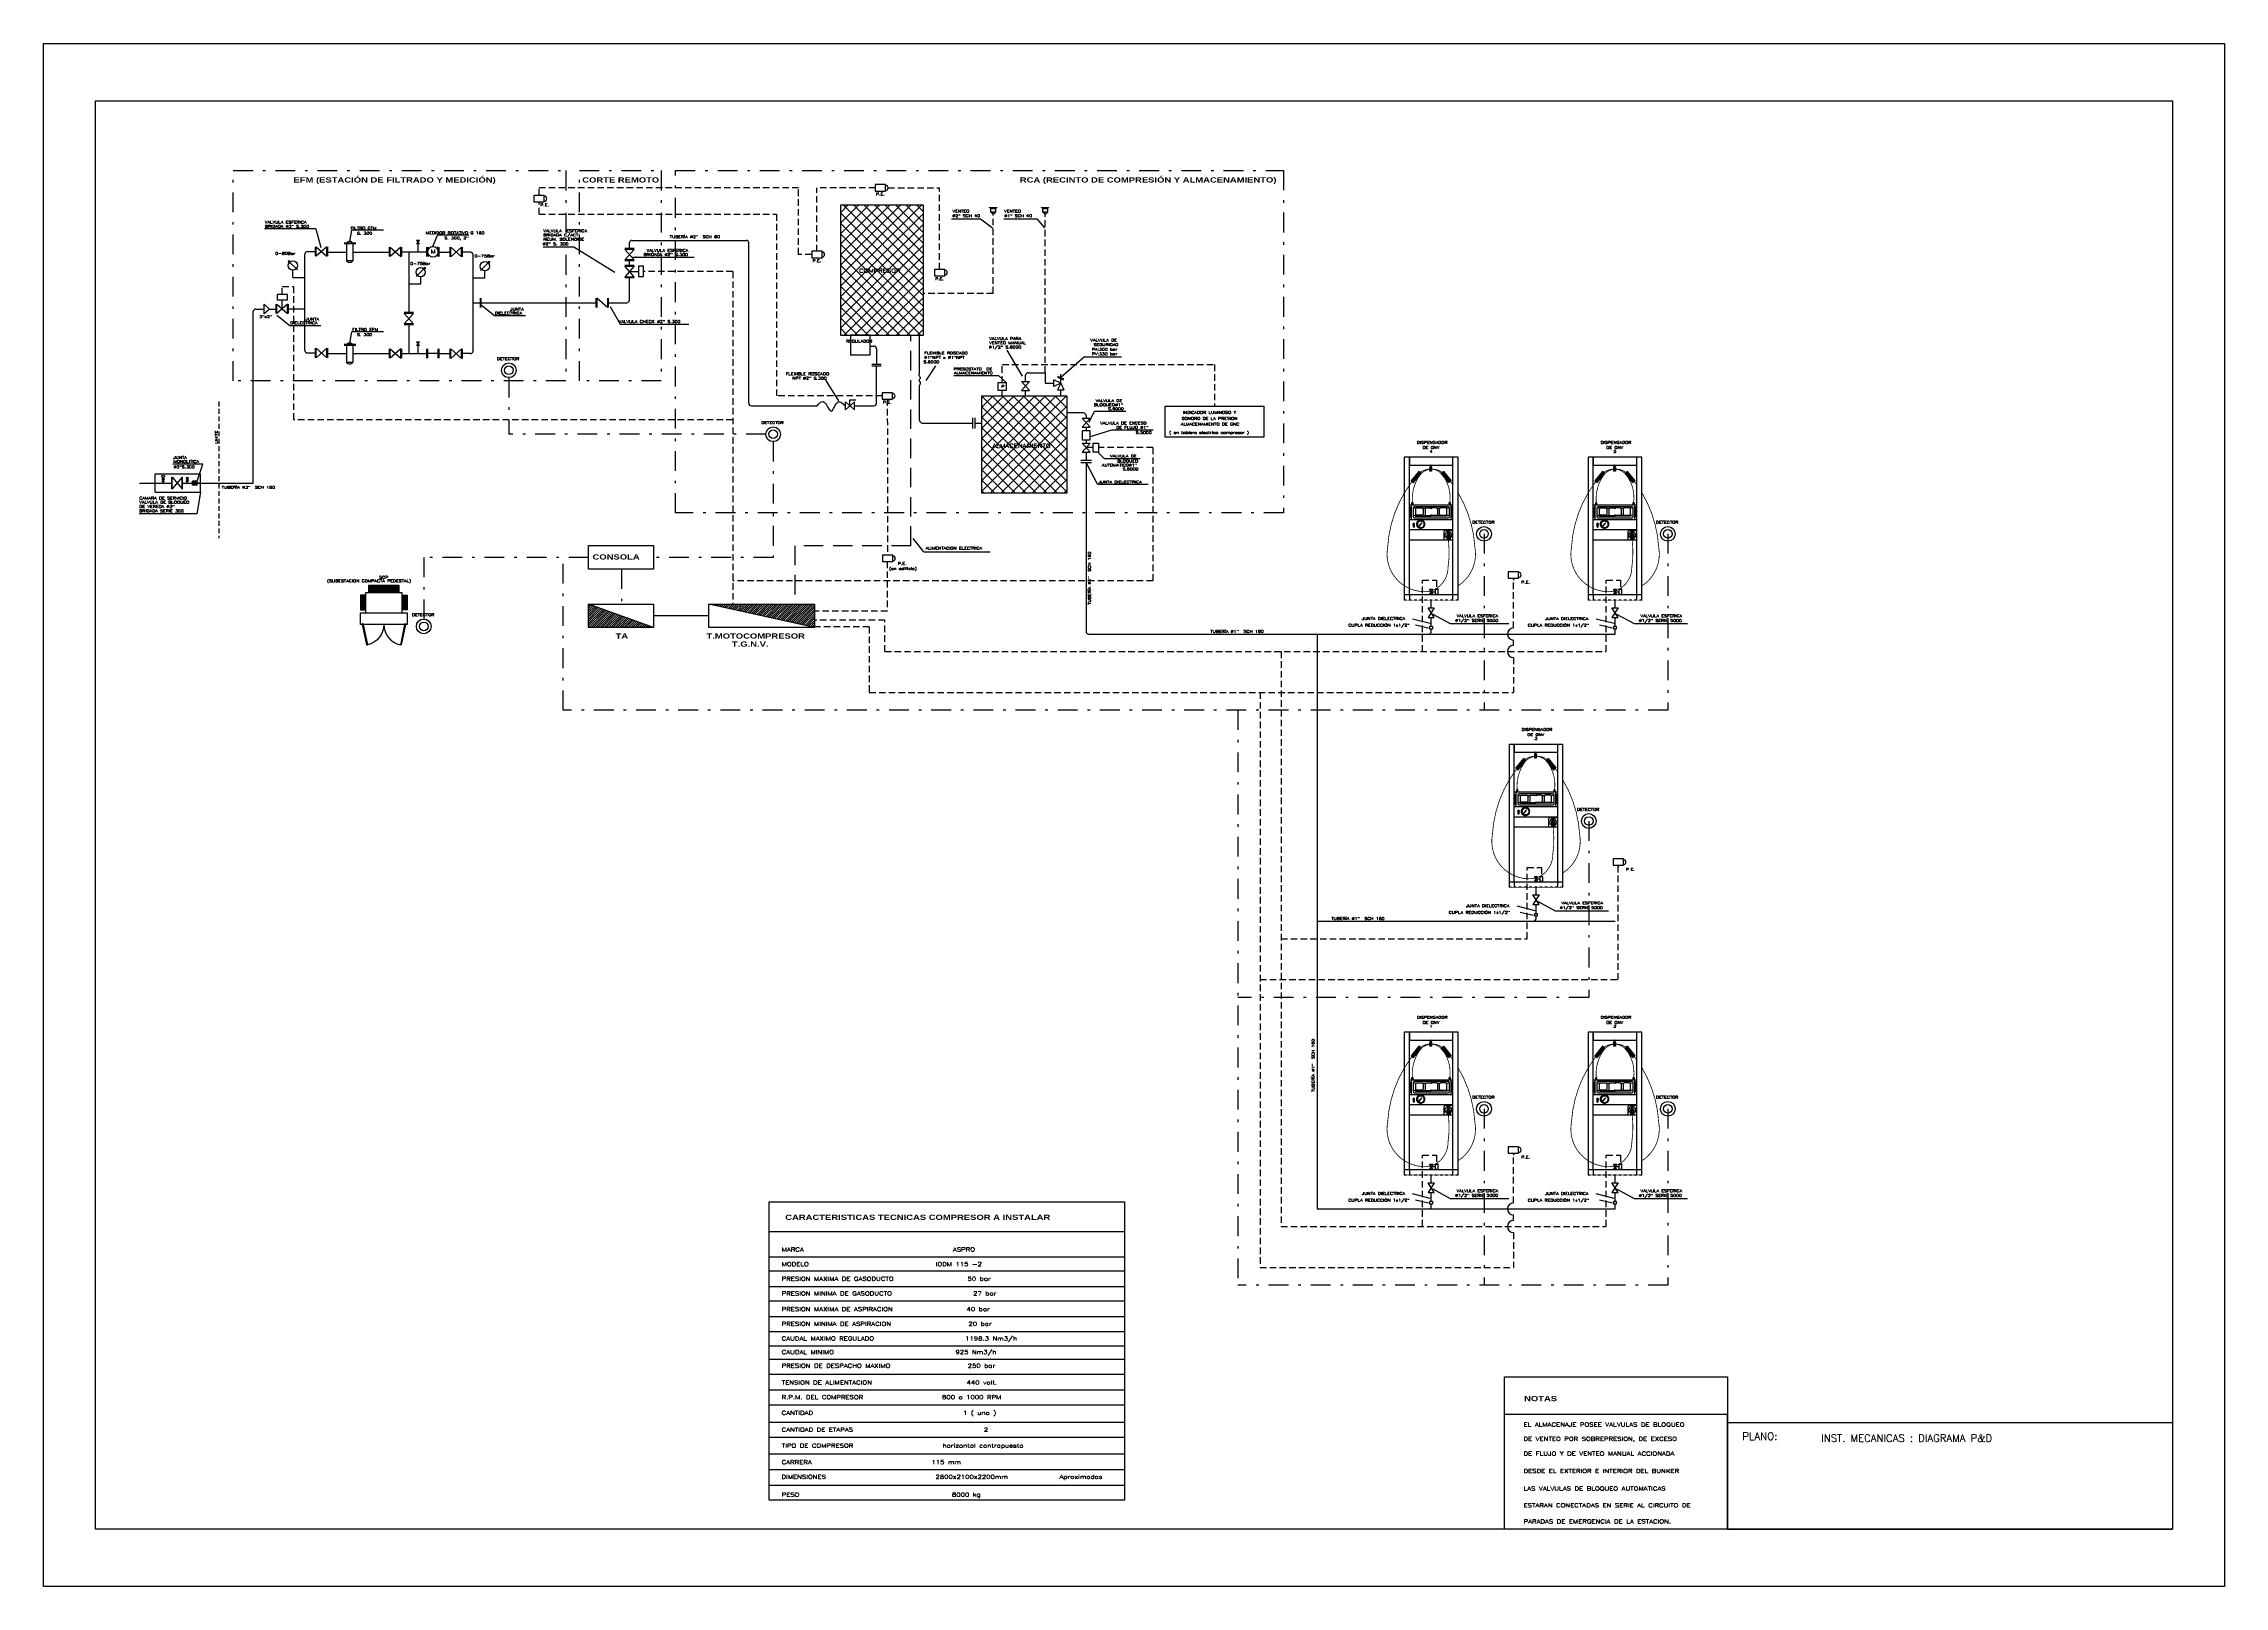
# Model space of a CAD drawing. Extents: x 491.1 to 575.1, y 60.1 to 119.5.
import ezdxf

# ---------------------------------------------------------------- set-up
doc = ezdxf.new("R2010")
doc.units = 0
for name, pattern in [('DASHDOTX2', [50.8, 25.4, -12.7, 0, -12.7]), ('HIDDEN', [0.375, 0.25, -0.125]), ('HIDDEN2', [0.1875, 0.125, -0.0625])]:
    doc.linetypes.add(name, pattern=pattern)
doc.layers.get('0').update_dxf_attribs({"linetype": 'CONTINUOUS'})
for name, color, linetype in [('Cotas', 1, 'CONTINUOUS'), ('FINITO', 8, 'CONTINUOUS'), ('LINEAS', 1, 'CONTINUOUS'), ('PISOS', 8, 'CONTINUOUS'), ('SURTIDOR', 2, 'CONTINUOUS')]:
    doc.layers.add(name, color=color, linetype=linetype)
for name, color, linetype, lineweight in [('Marco Marquilla', 6, 'CONTINUOUS', 100), ('Margenes', 6, 'CONTINUOUS', 100), ('Marquilla', 4, 'CONTINUOUS', 25), ('textos', 2, 'CONTINUOUS', 9)]:
    doc.layers.add(name, color=color, linetype=linetype, lineweight=lineweight)
doc.styles.add('R60-100', font='ROMANS.SHX', dxfattribs={"width": 1.3, "height": 0.12})
doc.styles.add('ROMAND', font='romand')
doc.styles.add('TEXTOS-ANOTACIONES', font='romans.shx', dxfattribs={"width": 1.3, "height": 0.1})
doc.styles.add('TEXTOS-GENERALES', font='ARIALBD.TTF', dxfattribs={"width": 1.3, "height": 0.2})
doc.dimstyles.new('COTAS-GENERALES', dxfattribs={"dimscale": 0, "dimtxt": 0.4, "dimasz": 0.1, "dimexe": 0.1, "dimexo": 0.1, "dimgap": 0.075, "dimtad": 2, "dimzin": 5, "dimdsep": 46, "dimtxsty": 'R60-100', "dimcen": 0.18, "dimclrd": 3, "dimclre": 3, "dimclrt": 2, "dimadec": 0, "dimazin": 0, "dimtfac": 1, "dimtofl": 0, "dimtmove": 2, "dimatfit": 3, "dimfxl": 0, "dimtolj": 1, "dimtzin": 1, "dimarcsym": 0})
doc.dimstyles.get("Standard").update_dxf_attribs({"dimtxt": 0.18, "dimasz": 0.18, "dimexe": 0.18, "dimexo": 0.0625, "dimgap": 0.09, "dimtad": 0, "dimtih": 1, "dimtoh": 1, "dimdec": 4, "dimzin": 0, "dimdsep": 46, "dimtxsty": 'Standard', "dimcen": 0.09, "dimadec": 0, "dimazin": 0, "dimtfac": 1, "dimtdec": 4, "dimtofl": 0, "dimtmove": 0, "dimatfit": 3, "dimfxl": 0, "dimtolj": 1, "dimtzin": 0, "dimarcsym": 0})
pattern_1 = [(135, (890.58335, -49.67319), (0.20205576, 0.20205576), []), (45, (890.58335, -49.67319), (0.20205576, -0.20205576), [])]

# ---------------------------------------------------------------- blocks, each defined once
blk = doc.blocks.new('A$C79430A79')
at = {"layer": 'Cotas'}
h = blk.add_hatch(dxfattribs=at)
h.set_pattern_fill('ANSI31', color=4, style=0)
h.set_pattern_definition([(45, (-115.85578, -111.79783), (-0.08838835, 0.08838835), [])])
h.paths.add_polyline_path([(25.8, 98.7), (24.8, 99.5), (18.9, 92.2), (19.6, 91.7, -0.01997), (24.3, 97.3, -0.039375)])
h.paths.add_polyline_path([(26.5, 98.1), (25.8, 98.7, 0.039375), (24.3, 97.3, 0.01997), (19.6, 91.7), (20.6, 90.8)])
h = blk.add_hatch(dxfattribs=at)
h.set_pattern_fill('ANSI31', color=4, style=0)
h.set_pattern_definition([(135, (184.44619, -111.79783), (0.08838835, 0.08838835), [])])
h.paths.add_polyline_path([(42.8, 98.7), (43.8, 99.5), (49.7, 92.2), (49, 91.7, 0.01997), (44.3, 97.3, 0.039375)])
h.paths.add_polyline_path([(42.1, 98.1), (42.8, 98.7, -0.039375), (44.3, 97.3, -0.01997), (49, 91.7), (48, 90.8)])
at = {"layer": 'Cotas', "color": 252, "const_width": 0.6}
for points in [[(33.4, 101.2, 0.198289), (24.3, 97.3, 0.170442), (0.8, 41, 0.516803), (33.7, 7.2, 0.329308), (47.3, 25.5, 0.060903), (47.7, 45.4)], [(19.9, 75.6, -0.189422), (26.2, 97.3, -0.180639), (33.4, 101.1, -0.210816)], [(48.7, 75.6, 0.201234), (42.6, 97.3, 0.196658), (34.6, 101.2, 0.210816)], [(35.4, 101.2, -0.198289), (44.5, 97.3, -0.028895), (51.1, 89, -0.304954)], [(55.1, 82.9, -0.120624), (68, 41, -0.304954), (55.1, 11.4, -0.329308)]]:
    blk.add_lwpolyline(points, format="xyb", dxfattribs=at)
at = {"layer": 'Cotas', "color": 4}
for points in [[(20.6, 90.8), (26.5, 98.1), (24.8, 99.5), (18.9, 92.2)], [(48, 90.8), (42.1, 98.1), (43.8, 99.5), (49.7, 92.2)]]:
    blk.add_lwpolyline(points, close=True, dxfattribs=at)
at = {"layer": 'Cotas', "color": 4, "const_width": 0.575}
blk.add_lwpolyline([(47.7, 45.4), (47.7, 46.7, -1.024288)], format="xyb", dxfattribs=at)
at = {"layer": 'FINITO', "color": 4}
for p, q in [((17.6, 71.8), (19.1, 71.8)), ((17.6, 70), (19.1, 70)), ((17.6, 69), (19.1, 69)), ((17.6, 67.3), (19.1, 67.3)), ((19.1, 62.5), (19.1, 73.8)), ((20.4, 74.5), (19.3, 74.5)), ((19.3, 74.5), (19.3, 74)), ((20.4, 74), (20.4, 74.5)), ((20.4, 71.3), (20.4, 64.8)), ((21, 71.6), (22.2, 71.1)), ((47.4, 72.3), (21.4, 72.3)), ((22.4, 66.5), (22.4, 70.5)), ((23.1, 71.3), (27.4, 71.3)), ((28.1, 70.5), (28.1, 66.5)), ((28.4, 71.1), (29.4, 71.1)), ((29.6, 70.5), (29.6, 66.3)), ((30.4, 71.3), (34.4, 71.3)), ((38.4, 71.3), (34.4, 71.3)), ((39.1, 70.5), (39.1, 66.3)), ((39.4, 71.1), (40.5, 71.1)), ((40.6, 70.5), (40.6, 66.5)), ((45.6, 71.3), (41.4, 71.3)), ((46.4, 66.5), (46.4, 70.5)), ((46.6, 71.1), (47.8, 71.6)), ((48.1, 74.5), (48.1, 74)), ((49.2, 74.5), (48.1, 74.5)), ((48.4, 64.8), (48.4, 71.3)), ((49.2, 74), (49.2, 74.5)), ((49.6, 62.5), (49.6, 73.8)), ((51.1, 71.8), (49.6, 71.8)), ((51.1, 70), (49.6, 70)), ((51.1, 69), (49.6, 69)), ((51.1, 67.3), (49.6, 67.3)), ((17.6, 66.3), (19.1, 66.3)), ((17.6, 64.5), (19.1, 64.5)), ((17.6, 62.5), (51.1, 62.5)), ((17.6, 62.5), (19.1, 62.5)), ((20.5, 59), (20.9, 59.5)), ((21.3, 59), (20.9, 59.5)), ((21, 65.4), (22.2, 65.9)), ((21.4, 63.8), (47.4, 63.8)), ((22, 65), (34.4, 65)), ((27.4, 65.8), (23.1, 65.8)), ((28.3, 65.8), (29.6, 65.6)), ((30.4, 65.5), (34.4, 65.5)), ((38.4, 65.5), (34.4, 65.5)), ((46.8, 65), (34.4, 65)), ((40.4, 65.8), (39.2, 65.6)), ((41.4, 65.8), (45.6, 65.8)), ((44.1, 52.8), (44.1, 46.8)), ((51.1, 53.8), (45.1, 53.8)), ((46.6, 65.9), (47.8, 65.4)), ((47, 51.6), (47, 50.7)), ((47.6, 51.6), (47, 51.6)), ((48.1, 52.4), (47.2, 52.4)), ((47.2, 51.6), (47.2, 52.4)), ((47.2, 50.9), (47.6, 51.4)), ((47.5, 51.6), (47.5, 52.4)), ((47.5, 51.6), (47.5, 51.3)), ((47.6, 51.6), (48.2, 51.6)), ((48, 50.9), (47.6, 51.4)), ((47.7, 51.6), (47.7, 52.4)), ((47.7, 51.6), (47.7, 51.3)), ((48.1, 51.6), (48.1, 52.4)), ((48.2, 51.6), (48.2, 50.7)), ((51.1, 66.3), (49.6, 66.3)), ((51.1, 64.5), (49.6, 64.5)), ((44.1, 46.8), (46.4, 46.8)), ((46.4, 48.8), (45.3, 48.8)), ((46.4, 50.2), (46.4, 49.4)), ((46.9, 50.2), (46.4, 50.2)), ((46.4, 49.4), (46.4, 48.7)), ((46.4, 49.4), (47, 49.4)), ((46.4, 48.7), (46.4, 46.8)), ((46.4, 46.8), (47.3, 46.8)), ((46.9, 50.2), (46.9, 49.9)), ((47, 49.9), (46.9, 49.9)), ((47, 49.9), (47, 49)), ((47, 49.9), (47, 49)), ((47, 49), (47.4, 49)), ((47.2, 49), (47, 49)), ((47.2, 49), (47.2, 48)), ((47.4, 48.4), (47.2, 47)), ((47.2, 48), (47.3, 48)), ((47.8, 46.7), (47.5, 46.7)), ((48.2, 49), (47.9, 49)), ((47.9, 48.4), (48, 47)), ((47.9, 48), (48.1, 48)), ((48.9, 46.8), (47.9, 46.8)), ((48.1, 48), (48.1, 49)), ((48.2, 49.9), (48.2, 49)), ((48.9, 49.4), (48.2, 49.4)), ((48.3, 49.9), (48.4, 49.9)), ((48.4, 50.2), (48.9, 50.2)), ((48.4, 49.9), (48.4, 50.2)), ((48.9, 50.2), (48.9, 49.4)), ((48.9, 49.4), (48.9, 48.7)), ((49.9, 48.8), (48.9, 48.8)), ((48.9, 48.7), (48.9, 46.8)), ((48.9, 46.8), (51.1, 46.8))]:
    blk.add_line(p, q, dxfattribs=at)
at = {"layer": 'FINITO', "color": 4, "linetype": 'HIDDEN'}
blk.add_line((55.2, 0.3), (13.6, 0.3), dxfattribs=at)
at = {"layer": 'FINITO', "color": 4}
for points in [[(33.4, 101.2), (33.4, 102.5), (34.7, 102.5), (34.7, 101.2)], [(33.4, 99.7), (33.4, 101), (34.6, 101), (34.6, 99.7)], [(33.8, 102.5), (33.8, 103.2), (34.3, 103.2), (34.3, 102.5)], [(19.5, 74.9), (19.5, 75.6), (20.2, 75.6), (20.2, 74.9)], [(19.5, 74.5), (19.5, 74.9), (20.2, 74.9), (20.2, 74.5)], [(48.3, 74.9), (48.3, 75.6), (49, 75.6), (49, 74.9)], [(48.3, 74.5), (48.3, 74.9), (49, 74.9), (49, 74.5)]]:
    blk.add_lwpolyline(points, close=True, dxfattribs=at)
for points in [[(20.8, 59.4), (20.5, 59.4), (20.2, 58.8)], [(20.2, 58.8), (20.5, 58.1), (20.6, 58.1)], [(20.5, 58.8), (20.6, 57.8)], [(21.2, 58.1), (21.3, 58.1), (21.6, 58.7), (21.3, 59.4), (21, 59.4)], [(21.3, 58.8), (21.2, 57.8)], [(26.1, 58.8), (24.8, 57.1)], [(24.8, 57.1), (26.2, 58.7)], [(26.4, 59), (27.1, 59.7), (26.9, 59.8), (26.3, 59)], [(47.2, 50.8), (47, 50.7), (47, 49.9), (47.2, 49.8)], [(48, 49.8), (48.3, 49.9), (48.3, 50.7), (48.1, 50.8)]]:
    blk.add_lwpolyline(points, dxfattribs=at)
for points in [[(29.5, 58.8, 0.101676), (29.3, 60, 0.099754), (28.6, 61, 0.097151), (27.5, 61.7, 0.095387), (26.2, 62, 0.095387), (25, 61.7, 0.097151), (23.9, 61, 0.099754), (23.2, 60, 0.101676), (22.9, 58.8, 0.101676), (23.2, 57.6, 0.099754), (23.9, 56.5, 0.097151), (25, 55.9, 0.095387), (26.2, 55.6, 0.095387), (27.5, 55.9, 0.097151), (28.6, 56.5, 0.099754), (29.3, 57.6, 0.101676)], [(26.3, 61.2, 0.093293), (25.3, 61, 0.096184), (24.5, 60.5, 0.100576), (23.9, 59.7, 0.103918), (23.7, 58.8, 0.103918), (23.9, 57.8, 0.100576), (24.5, 57, 0.096184), (25.3, 56.5, 0.093293), (26.3, 56.3, 0.093293), (27.4, 56.5, 0.096184), (28.2, 57, 0.100576), (28.8, 57.8, 0.103918), (29, 58.8, 0.103918), (28.8, 59.7, 0.100576), (28.2, 60.5, 0.096184), (27.4, 61, 0.093293)]]:
    blk.add_lwpolyline(points, format="xyb", close=True, dxfattribs=at)
at = {"layer": 'FINITO', "color": 4, "const_width": 0.1}
blk.add_lwpolyline([(45.1, 54, 0.414214), (43.9, 52.8, 0.414214)], format="xyb", dxfattribs=at)
for points in [[(43.9, 52.8), (43.9, 46.8)], [(51.1, 54), (45.1, 54)]]:
    blk.add_lwpolyline(points, dxfattribs=at)
at = {"layer": 'FINITO', "color": 4}
for centre, radius in [((34, 103.9), 0.651), ((18.4, 70.9), 0.25), ((18.4, 68.2), 0.25), ((34.4, 71), 0.25), ((50.4, 70.9), 0.25), ((50.4, 68.2), 0.25), ((18.4, 65.4), 0.25), ((26.2, 58.9), 0.19), ((34.4, 65.8), 0.25), ((50.4, 65.4), 0.25)]:
    blk.add_circle(centre, radius, dxfattribs=at)
for centre, radius, start, end in [((21.4, 71.3), 1, 90, 180), ((23.1, 70.5), 0.75, 90, 180), ((27.4, 70.5), 0.75, 0, 90), ((30.4, 70.5), 0.75, 90, 180), ((38.4, 70.5), 0.75, 0, 90), ((41.4, 70.5), 0.75, 90, 180), ((45.6, 70.5), 0.75, 0, 90), ((47.4, 71.3), 1, 0, 90), ((21.4, 64.8), 1, 180, 270), ((20.7, 58.9), 0.25, 143.4928, 190.1242), ((17.4, 57.3), 3.27, 351.2722, 10.1242), ((20.9, 56.7), 0.272, 171.2722, 270.0082), ((20.9, 56.7), 0.272, 270.5115, 9.2474), ((24.4, 57.3), 3.27, 170.3955, 189.2474), ((21.1, 58.9), 0.25, 350.3955, 37.0268), ((23.1, 66.5), 0.75, 180, 270), ((27.4, 66.5), 0.75, 270, 0), ((30.4, 66.3), 0.75, 180, 270), ((38.4, 66.3), 0.75, 270, 0), ((41.4, 66.5), 0.75, 180, 270), ((45.1, 52.8), 1, 90, 180), ((47.6, 50.2), 2.75, 326.9443, 213.0557), ((45.6, 66.5), 0.75, 270, 0), ((47.7, 50.2), 1.38, 116.8102, 204.2642), ((48.2, 50.2), 1.13, 157.5128, 211.2545), ((47.4, 50.7), 0.25, 143.4928, 190.1242), ((47.4, 64.8), 1, 270, 0), ((47.8, 50.7), 0.25, 349.8758, 36.5072), ((47, 50.2), 1.13, 328.7455, 22.4872), ((47.7, 50.2), 1.38, 331.4317, 65.0586), ((47.5, 47), 0.272, 171.2722, 270.0082), ((44.7, 48.8), 2.74, 350.9254, 17.4817), ((47.8, 47), 0.272, 269.9918, 8.7278), ((50.6, 48.8), 2.74, 162.5183, 189.0746)]:
    blk.add_arc(centre, radius, start, end, dxfattribs=at)
at = {"layer": 'SURTIDOR', "color": 4}
for p, q in [((13.6, 110.3), (13.6, 4.3)), ((55.1, 110.3), (13.6, 110.3)), ((17.6, 4.3), (17.6, 110.3)), ((17.6, 110.3), (17.6, 104.3)), ((17.6, 104.3), (51.1, 104.3)), ((51.1, 4.3), (51.1, 110.3)), ((55.1, 4.3), (55.1, 110.3)), ((17.6, 73.8), (51.1, 73.8)), ((17.6, 62.5), (17.6, 73.8)), ((17.6, 70), (17.6, 71.8)), ((17.6, 69), (17.6, 70)), ((17.6, 67.3), (17.6, 69)), ((17.6, 66.3), (17.6, 67.3)), ((51.1, 70), (51.1, 71.8)), ((51.1, 69), (51.1, 70)), ((51.1, 67.3), (51.1, 69)), ((51.1, 66.3), (51.1, 67.3)), ((17.6, 64.5), (17.6, 66.3)), ((17.6, 62.5), (17.6, 64.5)), ((17.6, 46.8), (17.6, 62.5)), ((17.6, 54.6), (51.1, 54.6)), ((51.1, 64.5), (51.1, 66.3)), ((17.6, 4.3), (17.6, 46.8)), ((17.6, 46.8), (51.1, 46.8)), ((55.1, 4.3), (13.6, 4.3)), ((13.6, 4.3), (13.6, 0.3)), ((17.6, 4.3), (17.6, 0.3)), ((51.1, 0.3), (51.1, 4.3)), ((55.1, 0.3), (55.1, 4.3))]:
    blk.add_line(p, q, dxfattribs=at)
at = {"layer": 'SURTIDOR', "color": 4, "const_width": 0.5}
for points in [[(13.6, 110.3), (55.1, 110.3), (55.1, 0.3), (13.6, 0.3), (13.6, 110.3)], [(17.6, 0.3), (17.6, 110.3)], [(17.6, 104.3), (51.1, 104.3)], [(51.1, 110.3), (51.1, 0.3)], [(17.6, 73.8), (51.1, 73.8)], [(17.6, 46.8), (51.1, 46.8)], [(13.6, 4.3), (55.1, 4.3)]]:
    blk.add_lwpolyline(points, dxfattribs=at)
blk = doc.blocks.new('A$C6FAD5FF7')
at = {"layer": 'Cotas', "xscale": 0.1, "yscale": 0.1, "zscale": 0.1}
blk.add_blockref('A$C79430A79', (-0.01, 0), dxfattribs=at)
blk = doc.blocks.new('WJW')
for p, q in [((32.303, 67.327), (32.309, 67.356)), ((33.092, 67.161), (32.303, 67.327)), ((33.092, 67.191), (32.309, 67.356))]:
    blk.add_line(p, q)
at = {"color": 251}
for p, q in [((33.124, 67.184), (33.1, 67.19)), ((33.118, 67.155), (33.1, 67.159)), ((33.124, 67.184), (33.118, 67.155))]:
    blk.add_line(p, q, dxfattribs=at)
blk.add_arc((33.092, 67.191), 0.8, 90, 168.11858, dxfattribs=at)
blk = doc.blocks.new('MIGUEL')
h = blk.add_hatch()
h.set_pattern_fill('ANSI32', color=251, scale=0.006, angle=45, style=0)
h.paths.add_polyline_path([(27.078, 69.843), (27.078, 69.57), (28.267, 69.57), (28.267, 69.843)])
h = blk.add_hatch()
h.set_pattern_fill('ANSI32', color=251, scale=0.006, angle=135, style=0)
h.paths.add_polyline_path([(26.772, 68.906), (26.977, 68.906), (26.977, 69.469), (26.772, 69.469)])
h = blk.add_hatch()
h.set_pattern_fill('ANSI32', color=251, scale=0.006, angle=135, style=0)
h.paths.add_polyline_path([(28.368, 68.906), (28.572, 68.906), (28.572, 69.469), (28.368, 69.469)])
for points in [[(28.267, 69.57), (28.267, 69.843), (27.078, 69.843), (27.078, 69.57)], [(26.977, 69.469), (26.772, 69.469), (26.772, 68.906), (26.977, 68.906)], [(28.368, 69.469), (28.572, 69.469), (28.572, 68.906), (28.368, 68.906)]]:
    blk.add_lwpolyline(points)
at = {"color": 4}
blk.add_lwpolyline([(26.977, 68.793), (26.977, 69.57), (28.368, 69.57), (28.368, 68.793)], dxfattribs=at)
at = {"color": 2}
blk.add_lwpolyline([(26.772, 68.793), (28.572, 68.793), (28.572, 68.343), (26.772, 68.343)], close=True, dxfattribs=at)
blk = doc.blocks.new('MIGUELO')
for name, p, rotation in [('MIGUEL', (108.913, 39.246), 90), ('WJW', (73.661, 134.91), 180)]:
    blk.add_blockref(name, p, dxfattribs=dict(rotation=rotation))
at = {"xscale": -1}
blk.add_blockref('WJW', (73.661, -1.073), dxfattribs=at)
blk = doc.blocks.new('A$C45EF1C33')
at = {"rotation": 269.9999999999996}
blk.add_blockref('MIGUELO', (-66.018, 41.359), dxfattribs=at)

msp = doc.modelspace()

# ---------------------------------------------------------------- hatches: boundary and pattern name
at = {"layer": 'LINEAS'}
h = msp.add_hatch(dxfattribs=at)
h.set_pattern_fill('NET', color=8, scale=0.09, angle=45, style=0)
h.set_pattern_definition(pattern_1)
h.paths.add_polyline_path([(521.832, 108.272), (525.032, 108.272), (525.032, 113.272), (521.832, 113.272)])
h.paths.add_polyline_path([(522.542, 110.638), (524.335, 110.638), (524.335, 110.863), (522.542, 110.863)], flags=24)
h = msp.add_hatch(dxfattribs=at)
h.set_pattern_fill('NET', color=8, scale=0.09, angle=45, style=0)
h.set_pattern_definition(pattern_1)
h.paths.add_polyline_path([(527.267, 105.923), (527.267, 102.202), (530.567, 102.202), (530.567, 105.923)])
h.paths.add_polyline_path([(527.661, 103.899), (530.187, 103.899), (530.187, 104.124), (527.661, 104.124)], flags=24)
h = msp.add_hatch(dxfattribs=at)
h.set_pattern_fill('ANSI31', color=8, scale=0.01875, angle=-90, style=0)
h.set_pattern_definition([(45, (404.869914, -179.40199), (0.04209495, -0.04209495), [])])
h.paths.add_polyline_path([(514.635, 97.008), (512.134, 97.908), (512.134, 97.008)])
h = msp.add_hatch(dxfattribs=at)
h.set_pattern_fill('ANSI31', color=8, scale=0.01875, angle=-90, style=0)
h.set_pattern_definition([(45, (409.49872, -179.39601), (0.04209495, -0.04209495), [])])
h.paths.add_polyline_path([(520.833, 97.014), (520.833, 97.914), (516.763, 97.914)])

# ---------------------------------------------------------------- linework, layer by layer
at = {"color": 252}
msp.add_lwpolyline([(575.141, 60.094), (491.141, 60.094), (491.141, 119.494), (575.141, 119.494)], close=True, dxfattribs=at)
at = {"color": 1}
msp.add_lwpolyline([(573.141, 62.294), (493.141, 62.294), (493.141, 117.294), (573.141, 117.294)], close=True, dxfattribs=at)
at = {"layer": 'LINEAS', "color": 3, "linetype": 'HIDDEN'}
for p, q in [((520.224, 113.94), (510.226, 113.94)), ((510.226, 113.648), (510.226, 113.94)), ((520.224, 111.376), (520.224, 113.94)), ((523.176, 113.94), (520.926, 113.94)), ((520.926, 111.5), (520.926, 113.94)), ((523.672, 113.94), (525.652, 113.94)), ((525.652, 110.8), (525.652, 113.94)), ((510.226, 112.924), (510.226, 113.4)), ((510.226, 112.924), (519.377, 112.924)), ((519.377, 112.924), (519.377, 105.928)), ((520.726, 111.376), (520.224, 111.376)), ((528.067, 107.137), (536.246, 107.137)), ((528.067, 106.444), (528.067, 107.137)), ((536.246, 107.137), (536.246, 105.537)), ((523.44, 105.928), (519.377, 105.928)), ((528.067, 105.923), (528.067, 106.135)), ((523.639, 105.804), (523.648, 99.797)), ((531.575, 103.937), (531.296, 103.937)), ((523.639, 99.547), (523.639, 97.637)), ((547.757, 96.994), (547.757, 98.912)), ((547.757, 98.912), (547.757, 98.836)), ((523.639, 97.637), (520.833, 97.637)), ((522.946, 97.038), (520.833, 97.038)), ((522.946, 97.038), (522.946, 94.514)), ((547.757, 96.319), (547.757, 96.531)), ((547.757, 95.855), (547.757, 94.514)), ((522.946, 94.514), (547.757, 94.514)), ((537.997, 94.514), (537.997, 72.377)), ((551.792, 83.458), (551.792, 87.856)), ((551.792, 87.856), (551.792, 87.78)), ((537.997, 83.458), (551.792, 83.458)), ((547.757, 74.857), (547.757, 76.774)), ((547.757, 76.774), (547.757, 76.698)), ((547.757, 74.181), (547.757, 74.393)), ((547.757, 73.718), (547.757, 72.377)), ((537.997, 72.377), (547.757, 72.377))]:
    msp.add_line(p, q, dxfattribs=at)
at = {"layer": 'LINEAS', "color": 3}
for p, q in [((526.112, 112.752), (527.223, 112.752)), ((527.223, 112.752), (527.692, 112.395)), ((527.716, 112.927), (527.629, 112.999)), ((527.716, 112.927), (527.803, 112.999)), ((528.123, 112.752), (529.401, 112.752)), ((529.401, 112.752), (529.693, 112.395)), ((529.717, 112.927), (529.63, 112.999)), ((529.717, 112.927), (529.804, 112.999)), ((501.624, 112.36), (499.656, 112.36)), ((501.624, 112.36), (501.816, 111.644)), ((503.171, 111.81), (502.712, 111.81)), ((503.171, 111.783), (502.712, 111.783)), ((502.933, 111.873), (503.018, 112.307)), ((504.232, 112.307), (503.018, 112.307)), ((506.14, 111.683), (506.313, 112.123)), ((507.526, 112.123), (506.313, 112.123)), ((503.056, 111.129), (502.81, 111.129)), ((500.744, 110.493), (500.744, 110.773)), ((500.744, 110.493), (501.202, 110.493)), ((505.665, 110.236), (505.206, 110.236)), ((505.665, 110.236), (505.665, 110.516)), ((508.14, 110.465), (507.682, 110.465)), ((508.14, 110.465), (508.14, 110.745)), ((502.933, 107.965), (503.018, 108.399)), ((504.232, 108.399), (503.018, 108.399)), ((503.171, 107.903), (502.712, 107.903)), ((503.171, 107.875), (502.712, 107.875)), ((503.056, 107.221), (502.81, 107.221)), ((526.198, 106.715), (527.918, 106.715)), ((527.918, 106.715), (528.221, 106.444)), ((530.191, 106.685), (530.424, 106.582)), ((530.317, 106.423), (530.317, 106.771)), ((531.234, 107.432), (530.328, 106.64)), ((531.234, 107.432), (532.657, 107.432)), ((530.191, 106.648), (530.424, 106.545)), ((531.417, 104.924), (531.616, 105.338)), ((531.616, 105.338), (532.823, 105.338)), ((531.464, 104.368), (532.288, 104.625)), ((532.288, 104.625), (533.885, 104.625)), ((531.738, 102.526), (531.296, 103.368)), ((531.988, 103.525), (531.758, 103.747)), ((531.988, 103.525), (533.381, 103.525)), ((495.747, 102.74), (495.747, 102.787)), ((495.747, 102.574), (495.747, 102.637)), ((496.077, 102.801), (496.099, 102.801)), ((496.077, 102.347), (496.077, 102.801)), ((496.099, 102.347), (496.099, 102.801)), ((496.474, 102.801), (496.099, 102.347)), ((496.099, 102.801), (496.474, 102.347)), ((496.474, 102.347), (496.474, 102.801)), ((496.474, 102.801), (496.497, 102.801)), ((496.497, 102.347), (496.497, 102.801)), ((496.497, 102.574), (497.185, 102.574)), ((496.676, 102.74), (496.676, 102.787)), ((496.676, 102.574), (496.676, 102.637)), ((497.051, 102.653), (496.874, 102.653)), ((496.874, 102.498), (496.874, 102.653)), ((497.051, 102.489), (496.874, 102.489)), ((497.051, 102.498), (497.051, 102.653)), ((497.051, 102.489), (497.051, 102.498)), ((531.738, 102.526), (533.685, 102.526)), ((496.077, 102.347), (496.099, 102.347)), ((496.474, 102.347), (496.497, 102.347)), ((525.05, 99.932), (524.639, 100.434)), ((525.05, 99.932), (527.606, 99.932)), ((544.646, 98.485), (544.528, 98.299)), ((544.528, 98.485), (544.646, 98.485)), ((544.646, 98.299), (544.528, 98.485)), ((544.528, 98.299), (544.646, 98.299)), ((544.587, 98.392), (544.739, 98.392)), ((544.739, 98.485), (544.856, 98.485)), ((544.739, 98.299), (544.856, 98.299)), ((551.726, 98.485), (551.609, 98.299)), ((551.609, 98.485), (551.726, 98.485)), ((551.726, 98.299), (551.609, 98.485)), ((551.609, 98.299), (551.726, 98.299)), ((551.667, 98.392), (551.819, 98.392)), ((551.819, 98.485), (551.936, 98.485)), ((551.819, 98.299), (551.936, 98.299)), ((544.648, 97.531), (545.323, 97.165)), ((551.728, 97.531), (552.403, 97.165)), ((545.323, 97.165), (547.579, 97.165)), ((552.403, 97.165), (554.459, 97.165)), ((548.682, 87.429), (548.564, 87.243)), ((548.564, 87.429), (548.682, 87.429)), ((548.682, 87.243), (548.564, 87.429)), ((548.775, 87.429), (548.892, 87.429)), ((548.564, 87.243), (548.682, 87.243)), ((548.623, 87.336), (548.775, 87.336)), ((548.775, 87.243), (548.892, 87.243)), ((548.684, 86.475), (549.358, 86.11)), ((549.358, 86.11), (551.415, 86.11)), ((544.646, 76.347), (544.528, 76.161)), ((544.528, 76.347), (544.646, 76.347)), ((544.646, 76.161), (544.528, 76.347)), ((544.528, 76.161), (544.646, 76.161)), ((544.587, 76.254), (544.739, 76.254)), ((544.739, 76.347), (544.856, 76.347)), ((544.739, 76.161), (544.856, 76.161)), ((551.726, 76.347), (551.609, 76.161)), ((551.609, 76.347), (551.726, 76.347)), ((551.726, 76.161), (551.609, 76.347)), ((551.609, 76.161), (551.726, 76.161)), ((551.667, 76.254), (551.819, 76.254)), ((551.819, 76.347), (551.936, 76.347)), ((551.819, 76.161), (551.936, 76.161)), ((544.648, 75.394), (545.323, 75.028)), ((545.323, 75.028), (547.579, 75.028)), ((551.728, 75.394), (552.403, 75.028)), ((552.403, 75.028), (554.459, 75.028))]:
    msp.add_line(p, q, dxfattribs=at)
at = {"layer": 'LINEAS', "color": 4, "linetype": 'HIDDEN'}
for p, q in [((527.716, 109.875), (527.716, 112.927)), ((529.717, 106.823), (529.717, 112.927)), ((527.716, 109.875), (525.032, 109.875))]:
    msp.add_line(p, q, dxfattribs=at)
at = {"layer": 'LINEAS', "color": 4}
for p, q in [((502.81, 111.81), (502.81, 111.129)), ((503.056, 111.81), (503.056, 111.129)), ((505.506, 111.79), (505.615, 111.913)), ((505.615, 111.913), (505.506, 111.913)), ((505.506, 111.913), (505.615, 111.79)), ((505.615, 111.79), (505.506, 111.79)), ((501.613, 111.308), (501.613, 111.671)), ((501.642, 111.308), (501.642, 111.671)), ((501.642, 111.671), (502.05, 111.308)), ((502.05, 111.671), (501.642, 111.308)), ((502.05, 111.308), (502.05, 111.671)), ((502.086, 111.308), (502.086, 111.671)), ((504.461, 111.297), (504.461, 111.66)), ((504.49, 111.297), (504.49, 111.66)), ((504.899, 111.66), (504.49, 111.297)), ((504.49, 111.66), (504.899, 111.297)), ((504.899, 111.297), (504.899, 111.66)), ((504.935, 111.297), (504.935, 111.66)), ((505.907, 111.297), (505.907, 111.66)), ((505.936, 111.297), (505.936, 111.66)), ((505.936, 111.66), (505.987, 111.614)), ((505.987, 111.343), (505.936, 111.297)), ((506.344, 111.66), (506.293, 111.614)), ((506.293, 111.343), (506.344, 111.297)), ((506.344, 111.297), (506.344, 111.66)), ((506.381, 111.297), (506.381, 111.66)), ((506.798, 111.288), (506.798, 111.652)), ((506.827, 111.288), (506.827, 111.652)), ((506.827, 111.652), (507.236, 111.288)), ((507.236, 111.652), (506.827, 111.288)), ((507.236, 111.288), (507.236, 111.652)), ((507.272, 111.288), (507.272, 111.652)), ((513.887, 111.609), (513.524, 111.609)), ((513.524, 111.573), (513.887, 111.164)), ((513.524, 111.164), (513.887, 111.573)), ((513.887, 111.573), (513.524, 111.573)), ((513.887, 111.164), (513.524, 111.164)), ((513.887, 111.135), (513.524, 111.135)), ((513.524, 110.958), (513.887, 110.958)), ((513.524, 110.958), (513.887, 110.958)), ((513.887, 110.521), (513.524, 110.93)), ((513.887, 110.93), (513.524, 110.521)), ((513.887, 110.93), (513.524, 110.521)), ((513.887, 110.521), (513.524, 110.93)), ((513.524, 110.93), (513.887, 110.93)), ((513.524, 110.93), (513.887, 110.93)), ((513.524, 110.521), (513.887, 110.521)), ((513.524, 110.521), (513.887, 110.521)), ((513.524, 110.485), (513.887, 110.485)), ((513.524, 110.485), (513.887, 110.485)), ((513.705, 110.725), (514.051, 110.725)), ((499.642, 109.456), (499.846, 109.274)), ((499.642, 109.456), (499.846, 109.274)), ((499.642, 109.093), (499.642, 109.456)), ((499.846, 109.274), (499.642, 109.093)), ((499.846, 109.274), (499.642, 109.093)), ((500.102, 109.101), (500.102, 109.464)), ((500.102, 109.101), (500.102, 109.464)), ((500.131, 109.101), (500.131, 109.464)), ((500.131, 109.101), (500.131, 109.464)), ((500.54, 109.464), (500.131, 109.101)), ((500.131, 109.464), (500.54, 109.101)), ((500.131, 109.464), (500.54, 109.101)), ((500.54, 109.464), (500.131, 109.101)), ((500.336, 109.282), (500.336, 109.628)), ((500.54, 109.101), (500.54, 109.464)), ((500.54, 109.101), (500.54, 109.464)), ((500.576, 109.101), (500.576, 109.464)), ((500.576, 109.101), (500.576, 109.464)), ((507.964, 109.336), (507.964, 109.699)), ((507.992, 109.336), (507.992, 109.699)), ((512.415, 109.699), (512.415, 109.336)), ((512.415, 109.699), (512.415, 109.336)), ((512.451, 109.699), (512.451, 109.336)), ((512.451, 109.699), (512.451, 109.336)), ((512.86, 109.336), (512.451, 109.699)), ((512.86, 109.699), (512.86, 109.336)), ((512.86, 109.699), (512.86, 109.336)), ((512.889, 109.699), (512.889, 109.336)), ((512.889, 109.699), (512.889, 109.336)), ((505.388, 109.144), (505.025, 109.144)), ((505.025, 109.108), (505.388, 108.699)), ((505.388, 109.108), (505.025, 109.108)), ((505.025, 108.699), (505.388, 109.108)), ((505.388, 108.699), (505.025, 108.699)), ((505.388, 108.67), (505.025, 108.67)), ((501.613, 107.4), (501.613, 107.764)), ((501.642, 107.4), (501.642, 107.764)), ((501.642, 107.764), (502.05, 107.4)), ((502.05, 107.764), (501.642, 107.4)), ((502.05, 107.4), (502.05, 107.764)), ((502.086, 107.4), (502.086, 107.764)), ((502.81, 107.903), (502.81, 107.221)), ((503.056, 107.903), (503.056, 107.221)), ((504.461, 107.384), (504.461, 107.748)), ((504.49, 107.384), (504.49, 107.748)), ((504.49, 107.748), (504.899, 107.384)), ((504.899, 107.748), (504.49, 107.384)), ((504.899, 107.384), (504.899, 107.748)), ((504.935, 107.384), (504.935, 107.748)), ((505.506, 107.877), (505.615, 108)), ((505.615, 108), (505.506, 108)), ((505.506, 108), (505.615, 107.877)), ((505.615, 107.877), (505.506, 107.877)), ((505.907, 107.384), (505.907, 107.748)), ((505.936, 107.384), (505.936, 107.748)), ((506.344, 107.384), (506.344, 107.748)), ((506.381, 107.384), (506.381, 107.748)), ((506.798, 107.376), (506.798, 107.739)), ((506.827, 107.376), (506.827, 107.739)), ((506.827, 107.739), (507.236, 107.376)), ((507.236, 107.739), (506.827, 107.376)), ((507.236, 107.376), (507.236, 107.739)), ((507.272, 107.376), (507.272, 107.739)), ((523.04, 107.147), (523.406, 107.147)), ((523.04, 107.086), (523.406, 107.086)), ((529.121, 106.135), (528.812, 106.483)), ((528.812, 106.483), (529.121, 106.483)), ((529.121, 106.483), (528.812, 106.135)), ((528.812, 106.135), (529.121, 106.135)), ((530.317, 106.423), (530.057, 106.548)), ((530.057, 106.298), (530.057, 106.548)), ((530.317, 106.423), (530.057, 106.548)), ((530.317, 106.423), (530.057, 106.298)), ((530.317, 106.423), (530.192, 106.163)), ((530.192, 106.163), (530.442, 106.163)), ((530.317, 106.423), (530.442, 106.163)), ((530.317, 106.423), (530.442, 106.163)), ((522.371, 105.704), (522.024, 105.395)), ((522.024, 105.704), (522.371, 105.395)), ((522.024, 105.395), (522.024, 105.704)), ((522.198, 105.55), (522.198, 105.776)), ((522.198, 105.776), (522.426, 105.776)), ((522.371, 105.395), (522.371, 105.704)), ((526.919, 105.083), (526.919, 104.675)), ((527.008, 105.083), (527.008, 104.675)), ((531.45, 104.722), (531.142, 105.07)), ((531.142, 105.07), (531.45, 105.07)), ((531.45, 105.07), (531.142, 104.722)), ((531.142, 104.722), (531.45, 104.722)), ((531.092, 103.457), (531.5, 103.457)), ((531.092, 103.368), (531.5, 103.368)), ((531.142, 104.111), (531.45, 104.111)), ((531.45, 103.763), (531.142, 104.111)), ((531.45, 104.111), (531.142, 103.763)), ((531.142, 103.763), (531.45, 103.763)), ((495.439, 102.925), (497.185, 102.925)), ((495.439, 102.224), (495.439, 102.925)), ((495.701, 102.74), (495.792, 102.637)), ((495.701, 102.637), (495.792, 102.74)), ((495.792, 102.74), (495.701, 102.74)), ((495.792, 102.637), (495.701, 102.637)), ((496.721, 102.74), (496.63, 102.74)), ((496.63, 102.637), (496.721, 102.74)), ((496.63, 102.74), (496.721, 102.637)), ((496.721, 102.637), (496.63, 102.637)), ((497.185, 102.224), (497.185, 102.925)), ((495.439, 102.224), (497.185, 102.224)), ((544.707, 97.397), (544.473, 97.769)), ((544.473, 97.769), (544.707, 97.769)), ((544.707, 97.769), (544.473, 97.397)), ((551.787, 97.397), (551.553, 97.769)), ((551.553, 97.769), (551.787, 97.769)), ((551.787, 97.769), (551.553, 97.397)), ((544.473, 97.397), (544.707, 97.397)), ((551.553, 97.397), (551.787, 97.397)), ((548.743, 86.342), (548.509, 86.714)), ((548.509, 86.714), (548.743, 86.714)), ((548.743, 86.714), (548.509, 86.342)), ((548.509, 86.342), (548.743, 86.342)), ((544.707, 75.26), (544.473, 75.632)), ((544.473, 75.632), (544.707, 75.632)), ((544.707, 75.632), (544.473, 75.26)), ((551.787, 75.26), (551.553, 75.632)), ((551.553, 75.632), (551.787, 75.632)), ((551.787, 75.632), (551.553, 75.26)), ((544.473, 75.26), (544.707, 75.26)), ((551.553, 75.26), (551.787, 75.26))]:
    msp.add_line(p, q, dxfattribs=at)
at = {"layer": 'LINEAS', "color": 2}
for p, q in [((505.561, 111.79), (505.561, 111.478)), ((513.705, 111.609), (513.705, 111.818)), ((513.805, 111.918), (518.204, 111.918)), ((518.304, 105.65), (518.304, 111.818)), ((501.202, 107.682), (501.202, 111.39)), ((501.302, 111.49), (501.613, 111.49)), ((502.086, 111.47), (502.81, 111.47)), ((503.056, 111.47), (504.461, 111.47)), ((504.935, 111.478), (505.907, 111.478)), ((505.206, 111.478), (505.206, 109.144)), ((506.381, 111.47), (506.798, 111.47)), ((507.582, 111.462), (507.272, 111.462)), ((507.682, 107.658), (507.682, 111.362)), ((513.705, 110.958), (513.705, 111.135)), ((513.705, 109.618), (513.705, 110.485)), ((499.316, 109.274), (499.642, 109.274)), ((499.846, 109.274), (500.102, 109.274)), ((500.576, 109.282), (501.202, 109.282)), ((507.682, 109.51), (507.964, 109.51)), ((507.992, 109.518), (512.415, 109.518)), ((512.889, 109.518), (513.605, 109.518)), ((513.253, 109.518), (513.605, 109.518)), ((499.216, 102.574), (499.216, 109.174)), ((505.206, 108.67), (505.206, 107.566)), ((501.302, 107.582), (501.613, 107.582)), ((502.086, 107.562), (502.81, 107.562)), ((503.056, 107.566), (504.461, 107.566)), ((504.935, 107.566), (505.907, 107.566)), ((505.561, 107.877), (505.561, 107.566)), ((506.344, 107.566), (505.936, 107.566)), ((506.381, 107.558), (506.798, 107.558)), ((507.582, 107.558), (507.272, 107.558)), ((522.983, 107.847), (523.123, 107.847)), ((523.223, 107.747), (523.223, 107.147)), ((524.883, 106.802), (524.883, 108.272)), ((523.223, 105.65), (523.223, 107.086)), ((524.883, 104.985), (524.883, 106.337)), ((518.404, 105.55), (520.933, 105.55)), ((522.371, 105.55), (523.123, 105.55)), ((531.196, 105.272), (530.567, 105.272)), ((531.296, 105.172), (531.296, 105.07)), ((524.983, 104.885), (526.919, 104.885)), ((527.008, 104.885), (527.267, 104.885)), ((531.296, 104.722), (531.296, 104.591)), ((531.296, 104.244), (531.296, 104.111)), ((531.296, 103.763), (531.296, 103.457)), ((531.296, 103.368), (531.296, 96.862)), ((494.839, 102.574), (496.077, 102.574)), ((497.185, 102.574), (496.874, 102.574)), ((497.051, 102.574), (499.216, 102.574)), ((544.59, 97.769), (544.59, 98.062)), ((551.67, 97.769), (551.67, 98.062)), ((531.396, 96.762), (551.67, 96.762)), ((540.199, 96.762), (540.199, 74.625)), ((544.59, 97.063), (544.59, 97.397)), ((544.59, 96.862), (544.59, 96.951)), ((551.67, 97.063), (551.67, 97.397)), ((551.67, 96.762), (551.67, 96.951)), ((548.626, 86.714), (548.626, 87.007)), ((540.199, 85.707), (551.67, 85.707)), ((548.626, 86.007), (548.626, 86.342)), ((548.626, 85.807), (548.626, 85.895)), ((544.59, 75.632), (544.59, 75.925)), ((551.67, 75.632), (551.67, 75.925)), ((544.59, 74.925), (544.59, 75.26)), ((544.59, 74.725), (544.59, 74.813)), ((551.67, 74.925), (551.67, 75.26)), ((551.67, 74.625), (551.67, 74.813)), ((540.199, 74.625), (551.67, 74.625)), ((519.092, 73.758), (532.78, 73.758))]:
    msp.add_line(p, q, dxfattribs=at)
at = {"layer": 'LINEAS', "color": 5, "linetype": 'HIDDEN'}
for p, q in [((500.336, 110.142), (500.769, 110.142)), ((500.336, 109.831), (500.336, 110.142)), ((500.769, 110.142), (500.769, 105.005)), ((517.688, 110.715), (514.254, 110.715)), ((517.688, 110.715), (517.688, 97.914)), ((517.688, 105.005), (500.769, 105.005)), ((533.868, 103.937), (531.771, 103.937)), ((533.868, 103.937), (533.868, 98.808)), ((533.868, 98.808), (517.688, 98.808)), ((544.252, 96.087), (544.252, 98.832)), ((544.252, 98.832), (544.798, 98.832)), ((544.798, 98.832), (544.798, 98.485)), ((551.333, 96.087), (551.333, 98.832)), ((551.333, 98.832), (551.878, 98.832)), ((551.878, 98.832), (551.878, 98.485)), ((523.546, 97.301), (520.833, 97.301)), ((523.546, 96.087), (523.546, 97.301)), ((523.546, 96.087), (551.333, 96.087)), ((538.806, 96.087), (538.806, 73.95)), ((548.288, 85.031), (548.288, 87.777)), ((548.288, 87.777), (548.833, 87.777)), ((548.833, 87.777), (548.833, 87.429)), ((538.806, 85.031), (548.288, 85.031)), ((544.252, 73.95), (544.252, 76.695)), ((544.252, 76.695), (544.798, 76.695)), ((544.798, 76.695), (544.798, 76.347)), ((551.333, 73.95), (551.333, 76.695)), ((551.333, 76.695), (551.878, 76.695)), ((551.878, 76.695), (551.878, 76.347)), ((538.806, 73.95), (551.333, 73.95))]:
    msp.add_line(p, q, dxfattribs=at)
at = {"layer": 'LINEAS', "color": 1, "linetype": 'HIDDEN', "ltscale": 3}
for p, q in [((524.548, 100.161), (524.548, 108.272)), ((520.072, 100.161), (520.072, 97.914)), ((524.548, 100.161), (520.072, 100.161))]:
    msp.add_line(p, q, dxfattribs=at)
at = {"layer": 'LINEAS', "color": 2, "linetype": 'Continuous'}
for p, q in [((528.967, 106.483), (528.967, 106.723)), ((529.067, 106.823), (529.717, 106.823)), ((529.717, 106.823), (529.717, 106.423)), ((528.967, 105.923), (528.967, 106.135)), ((529.717, 106.423), (530.057, 106.423)), ((530.317, 105.923), (530.317, 106.163))]:
    msp.add_line(p, q, dxfattribs=at)
at = {"layer": 'LINEAS', "color": 4, "linetype": 'DASHDOTX2', "ltscale": 0.03}
for p, q in [((509.06, 106.633), (509.06, 104.453)), ((518.961, 104.453), (509.06, 104.453)), ((519.243, 104.171), (519.243, 99.714)), ((546.623, 100.618), (546.623, 93.829)), ((553.703, 100.618), (553.703, 93.829)), ((511.156, 93.829), (511.156, 99.714)), ((513.405, 99.264), (513.405, 97.908)), ((519.243, 99.714), (514.635, 99.714)), ((553.703, 93.829), (511.156, 93.829)), ((537.143, 93.829), (537.143, 71.692)), ((550.659, 89.562), (550.659, 82.773)), ((550.659, 82.773), (537.143, 82.773)), ((546.623, 78.481), (546.623, 71.692)), ((553.703, 78.481), (553.703, 71.692)), ((553.703, 71.692), (537.143, 71.692))]:
    msp.add_line(p, q, dxfattribs=at)
at = {"layer": 'LINEAS', "color": 8, "linetype": 'HIDDEN2', "ltscale": 1.5}
msp.add_line((497.891, 105.714), (497.891, 100.455), dxfattribs=at)
at = {"layer": 'LINEAS', "color": 8}
for p, q in [((497.051, 102.644), (496.874, 102.644)), ((497.051, 102.627), (496.874, 102.627)), ((497.051, 102.609), (496.874, 102.609)), ((497.051, 102.59), (496.874, 102.59)), ((497.051, 102.572), (496.874, 102.572)), ((497.051, 102.554), (496.874, 102.554)), ((497.051, 102.535), (496.874, 102.535)), ((497.051, 102.517), (496.874, 102.517)), ((497.051, 102.498), (496.874, 102.498)), ((496.874, 102.489), (496.874, 102.498)), ((514.635, 97.008), (512.134, 97.908)), ((520.833, 97.014), (516.763, 97.914)), ((519.092, 72.787), (532.78, 72.787)), ((519.092, 72.241), (532.78, 72.241)), ((519.092, 71.634), (532.78, 71.634)), ((519.092, 71.088), (532.78, 71.088)), ((519.092, 70.481), (532.78, 70.481)), ((519.092, 69.905), (532.78, 69.905)), ((519.092, 69.358), (532.78, 69.358)), ((519.092, 68.843), (532.78, 68.843)), ((519.092, 68.266), (532.78, 68.266)), ((519.092, 67.659), (532.78, 67.659)), ((519.092, 67.083), (532.78, 67.083)), ((519.092, 66.415), (532.78, 66.415)), ((519.092, 65.839), (532.78, 65.839)), ((519.092, 65.202), (532.78, 65.202)), ((519.092, 64.595), (532.78, 64.595)), ((519.092, 63.988), (532.78, 63.988))]:
    msp.add_line(p, q, dxfattribs=at)
at = {"layer": 'LINEAS', "color": 4, "linetype": 'Continuous', "ltscale": 0.03}
msp.add_line((516.763, 97.464), (514.635, 97.464), dxfattribs=at)
at = {"layer": 'LINEAS', "color": 2, "linetype": 'DASHDOTX2', "ltscale": 0.03}
for points in [[(498.445, 114.605), (511.251, 114.605), (511.251, 106.51), (498.445, 106.51)], [(511.777, 114.605), (514.927, 114.605), (514.927, 106.51), (511.777, 106.51)], [(515.482, 114.611), (538.9, 114.611), (538.9, 101.422), (515.482, 101.422)]]:
    msp.add_lwpolyline(points, close=True, dxfattribs=at)
at = {"layer": 'LINEAS', "color": 4}
for points in [[(510.425, 113.648), (510.027, 113.648), (510.027, 113.4), (510.425, 113.4)], [(523.574, 114.064), (523.176, 114.064), (523.176, 113.815), (523.574, 113.815)], [(514.051, 110.924), (514.051, 110.526), (514.254, 110.526), (514.254, 110.924)], [(521.125, 111.5), (520.726, 111.5), (520.726, 111.252), (521.125, 111.252)], [(525.851, 110.8), (525.452, 110.8), (525.452, 110.552), (525.851, 110.552)], [(500.137, 109.628), (500.534, 109.628), (500.534, 109.831), (500.137, 109.831)], [(523.838, 106.053), (523.44, 106.053), (523.44, 105.804), (523.838, 105.804)], [(528.221, 106.135), (527.912, 106.135), (527.912, 106.444), (528.221, 106.444)], [(534.346, 105.537), (538.146, 105.537), (538.146, 104.337), (534.346, 104.337)], [(531.45, 104.591), (531.142, 104.591), (531.142, 104.244), (531.45, 104.244)], [(531.575, 104.111), (531.771, 104.111), (531.771, 103.768), (531.575, 103.768)], [(523.848, 99.797), (523.449, 99.797), (523.449, 99.549), (523.848, 99.549)], [(547.956, 99.16), (547.557, 99.16), (547.557, 98.912), (547.956, 98.912)], [(551.992, 88.105), (551.593, 88.105), (551.593, 87.856), (551.992, 87.856)], [(547.956, 77.023), (547.557, 77.023), (547.557, 76.774), (547.956, 76.774)]]:
    msp.add_lwpolyline(points, close=True, dxfattribs=at)
at = {"layer": 'LINEAS'}
msp.add_lwpolyline([(521.832, 108.272), (525.032, 108.272), (525.032, 113.272), (521.832, 113.272), (521.832, 108.272)], dxfattribs=at)
at = {"layer": 'LINEAS', "color": 3}
for points in [[(527.578, 113.186), (527.853, 113.186), (527.853, 113.175), (527.578, 113.175)], [(527.629, 113.145), (527.803, 113.145), (527.803, 112.999), (527.629, 112.999)], [(529.579, 113.186), (529.854, 113.186), (529.854, 113.175), (529.579, 113.175)], [(529.63, 113.145), (529.804, 113.145), (529.804, 112.999), (529.63, 112.999)], [(522.218, 107.514), (522.983, 107.514), (522.983, 108.272), (522.218, 108.272)], [(544.856, 98.485), (544.739, 98.485), (544.739, 98.299), (544.856, 98.299)], [(551.936, 98.485), (551.819, 98.485), (551.819, 98.299), (551.936, 98.299)], [(544.54, 97.063), (544.635, 97.063), (544.635, 96.951), (544.54, 96.951)], [(551.62, 97.063), (551.715, 97.063), (551.715, 96.951), (551.62, 96.951)], [(548.892, 87.429), (548.775, 87.429), (548.775, 87.243), (548.892, 87.243)], [(548.576, 86.007), (548.671, 86.007), (548.671, 85.895), (548.576, 85.895)], [(544.856, 76.347), (544.739, 76.347), (544.739, 76.161), (544.856, 76.161)], [(551.936, 76.347), (551.819, 76.347), (551.819, 76.161), (551.936, 76.161)], [(544.54, 74.925), (544.635, 74.925), (544.635, 74.813), (544.54, 74.813)], [(551.62, 74.925), (551.715, 74.925), (551.715, 74.813), (551.62, 74.813)]]:
    msp.add_lwpolyline(points, close=True, dxfattribs=at)
for points in [[(500.918, 110.784), (500.564, 111.133), (500.624, 111.115), (500.564, 111.133), (500.576, 111.075)], [(507.966, 110.756), (508.32, 111.105), (508.261, 111.087), (508.32, 111.105), (508.308, 111.047)], [(505.49, 110.527), (505.844, 110.876), (505.785, 110.858), (505.844, 110.876), (505.832, 110.818)], [(496.645, 102.77), (496.645, 102.787), (496.707, 102.787), (496.707, 102.77)]]:
    msp.add_lwpolyline(points, dxfattribs=at)
at = {"layer": 'LINEAS'}
msp.add_lwpolyline([(527.267, 105.923), (527.267, 102.202), (530.567, 102.202), (530.567, 105.923)], close=True, dxfattribs=at)
at = {"layer": 'LINEAS', "color": 2}
for points in [[(514.635, 100.164), (514.635, 99.264), (512.134, 99.264), (512.134, 100.164)], [(514.635, 97.908), (514.635, 97.008), (512.134, 97.008), (512.134, 97.908)], [(520.833, 97.914), (520.833, 97.014), (516.763, 97.014), (516.763, 97.914)], [(519.092, 74.903), (532.78, 74.903), (532.78, 63.411), (519.092, 63.411)], [(547.414, 68.164), (555.999, 68.164), (555.999, 66.705), (547.414, 66.705)], [(547.414, 68.164), (555.999, 68.164), (555.999, 62.294), (547.414, 62.294)]]:
    msp.add_lwpolyline(points, close=True, dxfattribs=at)
at = {"layer": 'LINEAS', "color": 4, "linetype": 'DASHDOTX2', "ltscale": 0.03}
msp.add_lwpolyline([(512.134, 99.714), (505.784, 99.714), (505.784, 97.339)], dxfattribs=at)
at = {"layer": 'LINEAS', "color": 3}
for centre, radius in [((500.744, 110.951), 0.178), ((508.14, 110.923), 0.178), ((505.665, 110.694), 0.178), ((509.06, 106.916), 0.283), ((509.06, 106.916), 0.166), ((519.243, 104.453), 0.283), ((519.243, 104.453), 0.166), ((495.747, 102.836), 0.0484), ((546.623, 100.618), 0.283), ((553.703, 100.618), 0.283), ((546.623, 100.618), 0.166), ((553.703, 100.618), 0.166), ((505.784, 97.056), 0.283), ((505.784, 97.056), 0.166), ((550.659, 89.562), 0.283), ((550.659, 89.562), 0.166), ((546.623, 78.481), 0.283), ((546.623, 78.481), 0.166), ((553.703, 78.481), 0.283), ((553.703, 78.481), 0.166)]:
    msp.add_circle(centre, radius, dxfattribs=at)
at = {"layer": 'LINEAS', "color": 4}
msp.add_circle((506.14, 111.478), 0.204, dxfattribs=at)
for centre, radius, start, end in [((510.425, 113.524), 0.098, 270, 90), ((523.574, 113.94), 0.098, 270, 90), ((502.933, 111.72), 0.153, 36.27258, 143.72742), ((502.933, 111.225), 0.156, 217.8958, 322.1042), ((521.125, 111.376), 0.098, 270, 90), ((525.851, 110.676), 0.098, 270, 90), ((502.933, 107.812), 0.153, 36.27258, 143.72742), ((502.933, 107.317), 0.156, 217.8958, 322.1042), ((523.838, 105.928), 0.098, 270, 90), ((523.848, 99.673), 0.098, 270, 90), ((547.956, 99.036), 0.098, 270, 90), ((551.992, 87.98), 0.098, 270, 90), ((547.956, 76.899), 0.098, 270, 90)]:
    msp.add_arc(centre, radius, start, end, dxfattribs=at)
at = {"layer": 'LINEAS', "color": 2}
for centre, start, end in [((513.805, 111.818), 90, 180), ((518.204, 111.818), 0, 90), ((501.302, 111.39), 90, 180), ((507.582, 111.362), 0, 90), ((499.316, 109.174), 90, 180), ((513.605, 109.618), 270, 0), ((501.302, 107.682), 180, 270), ((507.582, 107.658), 270, 360), ((523.123, 107.747), 0, 90), ((518.404, 105.65), 180, 270), ((523.123, 105.65), 270, 0), ((531.196, 105.172), 0, 90), ((524.983, 104.985), 180, 270), ((531.396, 96.862), 180, 270), ((544.49, 96.862), 270, 0), ((548.526, 85.807), 270, 0), ((544.49, 74.725), 270, 0)]:
    msp.add_arc(centre, 0.1, start, end, dxfattribs=at)
at = {"layer": 'LINEAS', "color": 2, "linetype": 'Continuous'}
msp.add_arc((529.067, 106.723), 0.1, 90, 180, dxfattribs=at)
at = {"layer": 'LINEAS', "color": 3}
for centre in [(547.757, 96.762), (547.757, 96.087), (547.757, 74.625), (547.757, 73.95)]:
    msp.add_arc(centre, 0.232, 90, 270, dxfattribs=at)
at = {"layer": 'LINEAS', "color": 4}
for points in [[(524.883, 106.802), (524.851, 106.724), (524.907, 106.619), (524.859, 106.522), (524.902, 106.442), (524.883, 106.337)], [(520.933, 105.55), (521.164, 105.712), (521.482, 105.346), (521.743, 105.698), (522.024, 105.55)]]:
    msp.add_spline(points, degree=3, dxfattribs=at)
at = {"layer": 'Marco Marquilla', "color": 4}
for p, q in [((555.999, 62.294), (555.999, 66.705)), ((573.141, 62.294), (555.999, 62.294))]:
    msp.add_line(p, q, dxfattribs=at)
at = {"layer": 'Margenes', "color": 4}
msp.add_lwpolyline([(555.999, 66.705), (555.999, 62.294)], dxfattribs=at)
at = {"layer": 'Marquilla', "color": 4}
msp.add_line((555.999, 66.408), (573.141, 66.408), dxfattribs=at)

# ---------------------------------------------------------------- block references
at = {"layer": 'LINEAS', "color": 3, "xscale": 0.5, "yscale": 0.5, "zscale": 0.5}
for p in [(542.877, 98.05), (549.957, 98.05), (546.912, 86.994), (542.877, 75.912), (549.957, 75.912)]:
    msp.add_blockref('A$C6FAD5FF7', p, dxfattribs=at)
at = {"layer": 'LINEAS', "color": 3}
msp.add_blockref('A$C45EF1C33', (503.347, 96.34), dxfattribs=at)

# ---------------------------------------------------------------- texts
at = {"layer": 'LINEAS', "color": 2, "width": 1.3}
for s, height, style, p in [('EFM (ESTACIÓN DE FILTRADO Y MEDICIÓN)', 0.2, 'TEXTOS-GENERALES', (500.767, 114.146)), ('CORTE REMOTO', 0.2, 'TEXTOS-GENERALES', (511.888, 114.146)), ('RCA (RECINTO DE COMPRESIÓN Y ALMACENAMIENTO)', 0.2, 'TEXTOS-GENERALES', (528.744, 114.146)), ('COMPRESOR', 0.15, 'TEXTOS-ANOTACIONES', (522.552, 110.676)), ('ALMACENAMIENTO', 0.15, 'TEXTOS-ANOTACIONES', (527.689, 103.936)), ('CONSOLA', 0.2, 'TEXTOS-GENERALES', (512.285, 99.63)), ('TA', 0.2, 'TEXTOS-GENERALES', (513.174, 96.584)), ('T.MOTOCOMPRESOR', 0.2, 'TEXTOS-GENERALES', (516.674, 96.584)), ('T.G.N.V.', 0.2, 'TEXTOS-GENERALES', (517.654, 96.274)), ('CARACTERISTICAS TECNICAS COMPRESOR A INSTALAR', 0.2, 'TEXTOS-GENERALES', (519.707, 74.204)), ('NOTAS', 0.2, 'TEXTOS-GENERALES', (548.168, 67.224))]:
    msp.add_text(s, height=height, dxfattribs=dict(at, style=style)).set_placement(p)
at = {"layer": 'LINEAS', "color": 3, "style": 'TEXTOS-ANOTACIONES', "width": 1.3}
for s, height, p in [('P.E.', 0.1, (523.204, 113.648)), ('P.E.', 0.1, (510.273, 113.232)), ('FILTRO EFM', 0.1, (502.968, 112.341)), ('S. 300', 0.1, (503.209, 112.145)), ('MEDIDOR ROTATIVO G 160', 0.1, (505.86, 112.157)), ('S. 300, 2"', 0.1, (506.576, 111.961)), ('0-80Bar', 0.1, (500.061, 111.365)), ('0-75Bar', 0.1, (505.264, 110.976)), ('M', 0.15, (506.047, 111.412)), ('0-75Bar', 0.1, (507.739, 111.267)), ('P.E.', 0.1, (520.755, 111.084)), ('P.E.', 0.1, (525.481, 110.384)), ('3"x2"', 0.1, (499.448, 108.93)), ('FILTRO EFM', 0.1, (503.028, 108.433)), ('S. 300', 0.1, (503.209, 108.237)), ('P', 0.1, (528.034, 106.243)), ('P.E.', 0.1, (523.468, 105.637))]:
    msp.add_text(s, height=height, dxfattribs=at).set_placement(p)
at = {"layer": 'LINEAS', "color": 4, "style": 'TEXTOS-ANOTACIONES', "width": 1.3}
for s, height, p in [('VALVULA ESFERICA', 0.1, (499.664, 112.568)), ('VENTEO', 0.1, (526.151, 112.993)), ('%%C2" SCH 40', 0.1, (526.148, 112.815)), ('VENTEO', 0.1, (528.14, 112.993)), ('%%C1" SCH 40', 0.1, (528.149, 112.815)), ('BRIDADA %%C3" S.300', 0.1, (499.664, 112.408)), ('%%C2" S. 300', 0.1, (510.368, 111.732)), ('VALVULA  ESFERICA', 0.1, (510.385, 112.236)), ('BRIDADA C/ACT.', 0.1, (510.385, 112.075)), ('NEUM. SOLENOIDE', 0.1, (510.385, 111.911)), ('TUBERÍA %%C2"  SCH 80', 0.1, (515.256, 112.008)), ('BRIDADA %%C2" S.300', 0.1, (514.255, 111.322)), ('VALVULA ESFERICA', 0.1, (514.365, 111.482)), ('JUNTA', 0.1, (509.111, 109.217)), ('DIELECTRICA', 0.1, (500.639, 108.691)), ('JUNTA', 0.1, (501.229, 108.838)), ('DIELECTRICA', 0.1, (508.52, 109.07)), ('VALVULA CHECK %%C2" S.300', 0.1, (513.297, 108.74)), ('REGULADOR', 0.1, (522.052, 107.985)), ('FLEXIBLE ROSCADO', 0.1, (525.066, 107.531)), ('%%C1/2" S.6000', 0.1, (527.553, 107.758)), ('VALVULA PARA', 0.1, (527.566, 108.086)), ('VENTEO MANUAL', 0.1, (527.566, 107.928)), ('VALVULA DE', 0.1, (531.458, 108.031)), ('PA:300 bar', 0.1, (531.52, 107.674)), ('PV:330 bar', 0.1, (531.52, 107.495)), ('SEGURIDAD', 0.1, (531.588, 107.852)), ('DETECTOR', 0.1, (508.604, 107.311)), ('FLEXIBLE ROSCADO', 0.1, (519.729, 106.73)), (' S.6000', 0.1, (524.938, 107.188)), ('%%C1"NPT x %%C1"NPT', 0.1, (525.062, 107.36)), ('ALMACENAMIENTO', 0.1, (526.205, 106.762)), ('PRESOSTATO  DE', 0.1, (526.192, 106.916)), ('NPT %%C2" S.300', 0.1, (519.98, 106.561)), ('BLOQUEO%%C1"', 0.1, (531.601, 105.537)), ('VALVULA DE', 0.1, (531.661, 105.696)), ('S.6000', 0.1, (532.138, 105.383)), ('SONORO DE LA PRESION', 0.1, (534.976, 105.013)), ('INDICADOR LUMINOSO Y', 0.1, (535.02, 105.244)), ('DETECTOR', 0.1, (518.787, 104.849)), ('VALVULA DE EXCESO', 0.1, (531.84, 104.835)), ('DE FLUJO %%C1"', 0.1, (532.456, 104.667)), ('S.5000', 0.1, (533.211, 104.468)), ('( en tablero electrico compresor )', 0.1, (534.499, 104.467)), ('ALMACENAMIENTO DE GNC', 0.1, (534.946, 104.793)), ('DISPENSADOR ', 0.1, (544.034, 104.089)), ('DISPENSADOR ', 0.1, (551.114, 104.089)), ('JUNTA', 0.1, (496.137, 103.513)), ('MONOLITICA', 0.1, (496.137, 103.352)), ('VALVULA DE', 0.1, (532.215, 103.565)), ('BLOQUEO', 0.1, (532.492, 103.37)), ('DE GNV', 0.1, (544.256, 103.891)), ('4', 0.1, (544.529, 103.744)), ('DE GNV', 0.1, (551.336, 103.891)), ('5', 0.1, (551.609, 103.744)), ('%%C3"S.300', 0.1, (496.15, 103.145)), ('TUBERÍA %%C3"  SCH 160', 0.1, (498.005, 102.361)), ('JUNTA DIELECTRICA', 0.1, (531.771, 102.565)), ('AUTOMATICO%%C1"', 0.1, (531.903, 103.216)), ('S.6000', 0.1, (532.702, 103.063)), ('VALVULA DE BLOQUEO', 0.1, (494.829, 101.785)), ('CAMARA DE SERVICIO', 0.1, (494.829, 101.946)), ('DE VEREDA %%C3"', 0.1, (494.829, 101.622)), ('BRIDADA SERIE 300', 0.1, (494.829, 101.453)), ('DETECTOR', 0.1, (546.167, 101.014)), ('DETECTOR', 0.1, (553.247, 101.014)), ('ALIMENTACION ELECTRICA', 0.1, (525.113, 100.017)), ('(en edificio)', 0.1, (523.71, 99.229)), ('P.E.', 0.1, (524.046, 99.426)), ('(SUBESTACION COMPACTA PEDESTAL)', 0.1, (502.058, 98.756)), ('SCP', 0.1, (504.067, 98.896)), ('P.E.', 0.1, (548.06, 98.708)), ('DETECTOR', 0.1, (505.328, 97.452)), ('VALVULA ESFERICA', 0.1, (545.566, 97.411)), ('VALVULA ESFERICA', 0.1, (552.65, 97.411)), ('TUBERÍA %%C1"  SCH 160', 0.1, (536.085, 96.812)), ('CUPLA REDUCCIÓN 1x1/2"', 0.1, (541.398, 97.05)), ('JUNTA DIELECTRICA', 0.1, (541.919, 97.308)), ('%%C1/2" SERIE 5000', 0.1, (545.513, 97.233)), ('CUPLA REDUCCIÓN 1x1/2"', 0.1, (548.312, 97.05)), ('JUNTA DIELECTRICA', 0.1, (548.976, 97.304)), ('%%C1/2" SERIE 5000', 0.1, (552.589, 97.23)), ('DISPENSADOR ', 0.1, (548.069, 93.034)), ('DE GNV', 0.1, (548.292, 92.836)), ('3', 0.1, (548.565, 92.689)), ('DETECTOR', 0.1, (550.203, 89.958)), ('P.E.', 0.1, (552.095, 87.652)), ('TUBERÍA %%C1"  SCH 160', 0.1, (540.741, 85.756)), ('CUPLA REDUCCIÓN 1x1/2"', 0.1, (545.268, 85.994)), ('JUNTA DIELECTRICA', 0.1, (545.932, 86.248)), ('%%C1/2" SERIE 5000', 0.1, (549.545, 86.175)), ('VALVULA ESFERICA', 0.1, (549.605, 86.355)), ('DISPENSADOR ', 0.1, (544.034, 81.952)), ('DE GNV', 0.1, (544.256, 81.754)), ('1', 0.1, (544.529, 81.607)), ('DISPENSADOR ', 0.1, (551.114, 81.952)), ('DE GNV', 0.1, (551.336, 81.754)), ('2', 0.1, (551.609, 81.607)), ('DETECTOR', 0.1, (546.167, 78.877)), ('DETECTOR', 0.1, (553.247, 78.877)), ('P.E.', 0.1, (548.06, 76.571)), ('CUPLA REDUCCIÓN 1x1/2"', 0.1, (541.398, 74.912)), ('JUNTA DIELECTRICA', 0.1, (541.919, 75.171)), ('%%C1/2" SERIE 5000', 0.1, (545.513, 75.096)), ('VALVULA ESFERICA', 0.1, (545.566, 75.273)), ('CUPLA REDUCCIÓN 1x1/2"', 0.1, (548.312, 74.912)), ('JUNTA DIELECTRICA', 0.1, (548.976, 75.167)), ('%%C1/2" SERIE 5000', 0.1, (552.589, 75.093)), ('VALVULA ESFERICA', 0.1, (552.65, 75.273)), ('MARCA                                       ASPRO', 0.15, (519.57, 72.993)), ('MODELO                                 IODM 115 -2', 0.15, (519.57, 72.428)), ('PRESION MAXIMA DE GASODUCTO                 50 bar', 0.15, (519.57, 71.863)), ('PRESION MINIMA DE GASODUCTO                   27 bar', 0.15, (519.57, 71.298)), ('PRESION MAXIMA DE ASPIRACION                 40 bar', 0.15, (519.57, 70.693)), ('CAUDAL MAXIMO REGULADO                      1198.3 Nm3/h', 0.15, (519.57, 69.563)), ('PRESION MINIMA DE ASPIRACION                  20 bar', 0.15, (519.57, 70.128)), ('CAUDAL MINIMO                               925 Nm3/h', 0.15, (519.57, 69.039)), ('PRESION DE DESPACHO MAXIMO                  250 bar', 0.15, (519.57, 68.514)), ('TENSION DE ALIMENTACION                       440 volt.', 0.15, (519.57, 67.868)), ('R.P.M. DEL COMPRESOR                   800 a 1000 RPM', 0.15, (519.57, 67.303)), ('CANTIDAD                                       1 ( uno )', 0.15, (519.57, 66.698)), ('EL ALMACENAJE POSEE VALVULAS DE BLOQUEO', 0.15, (548.145, 66.247)), ('TIPO DE COMPRESOR                      horizontal contrapuesto', 0.15, (519.57, 65.437)), ('CANTIDAD DE ETAPAS                                 2', 0.15, (519.57, 66.052)), ('DE VENTEO POR SOBREPRESION, DE EXCESO', 0.15, (548.145, 65.7)), ('CARRERA                               115 mm', 0.15, (519.57, 64.801)), ('DE FLUJO Y DE VENTEO MANUAL ACCIONADA', 0.15, (548.145, 65.13)), ('DIMENSIONES                            2800x2100x2200mm', 0.15, (519.564, 64.236)), ('Aproximadas', 0.15, (530.269, 64.236)), ('DESDE EL EXTERIOR E INTERIOR DEL BUNKER', 0.15, (548.145, 64.459)), ('LAS VALVULAS DE BLOQUEO AUTOMATICAS', 0.15, (548.145, 63.784)), ('PESO                                        8000 kg', 0.15, (519.57, 63.55)), ('ESTARAN CONECTADAS EN SERIE AL CIRCUITO DE', 0.15, (548.145, 63.138)), ('PARADAS DE EMERGENCIA DE LA ESTACION.', 0.15, (548.145, 62.52))]:
    msp.add_text(s, height=height, dxfattribs=at).set_placement(p)
at = {"layer": 'LINEAS', "color": 3, "style": 'TEXTOS-ANOTACIONES', "width": 1.3}
msp.add_text('LIMITE', height=0.1, rotation=90, dxfattribs=at).set_placement((497.845, 104.083))
at = {"layer": 'LINEAS', "color": 4, "style": 'TEXTOS-ANOTACIONES', "width": 1.3}
for p in [(531.473, 97.886), (540.092, 79.124)]:
    msp.add_text('TUBERÍA %%C1"  SCH 160', height=0.1, rotation=90, dxfattribs=at).set_placement(p)
at = {"layer": 'textos', "color": 4, "style": 'ROMAND'}
for s, height, p in [('PLANO:', 0.2857, (556.575, 65.729)), ('INST. MECANICAS : DIAGRAMA P&D', 0.28571, (559.611, 65.661))]:
    msp.add_text(s, height=height, dxfattribs=at).set_placement(p)

# ---------------------------------------------------------------- leaders
at = {"layer": 'LINEAS', "color": 3}
for points in [[(513.148, 110.68), (511.571, 111.66), (510.38, 111.66)], [(513.806, 111.274), (514.241, 111.274), (516.198, 111.274)], [(508.006, 109.419), (508.511, 109.023), (509.702, 109.023)], [(512.97, 109.366), (513.347, 108.693), (515.991, 108.693)], [(500.125, 109.04), (500.629, 108.644), (501.82, 108.644)], [(497.051, 102.653), (497.275, 103.306), (496.124, 103.306)], [(497.185, 102.224), (497.04, 101.388), (494.828, 101.388)]]:
    msp.add_leader(points, dimstyle='Standard', override={"dimgap": 0.09, "dimtad": 0, "dimclrd": 3}, dxfattribs=at)
at = {"layer": 'PISOS', "color": 3}
for points in [[(528.842, 106.695), (528.257, 107.691)], [(525.142, 106.524), (525.504, 107.092)], [(521.777, 105.739), (521.272, 106.534)], [(544.552, 97.165), (543.866, 97.34)], [(544.488, 96.981), (543.986, 97.097)], [(551.632, 97.165), (550.946, 97.34)], [(551.568, 96.981), (551.066, 97.097)], [(548.588, 86.109), (547.903, 86.284)], [(548.524, 85.926), (548.022, 86.041)], [(544.552, 75.028), (543.866, 75.203)], [(544.488, 74.844), (543.986, 74.96)], [(551.632, 75.028), (550.946, 75.203)], [(551.568, 74.844), (551.066, 74.96)]]:
    msp.add_leader(points, dimstyle='COTAS-GENERALES', override={"dimscale": 1}, dxfattribs=at)

doc.saveas('drawing.dxf')
